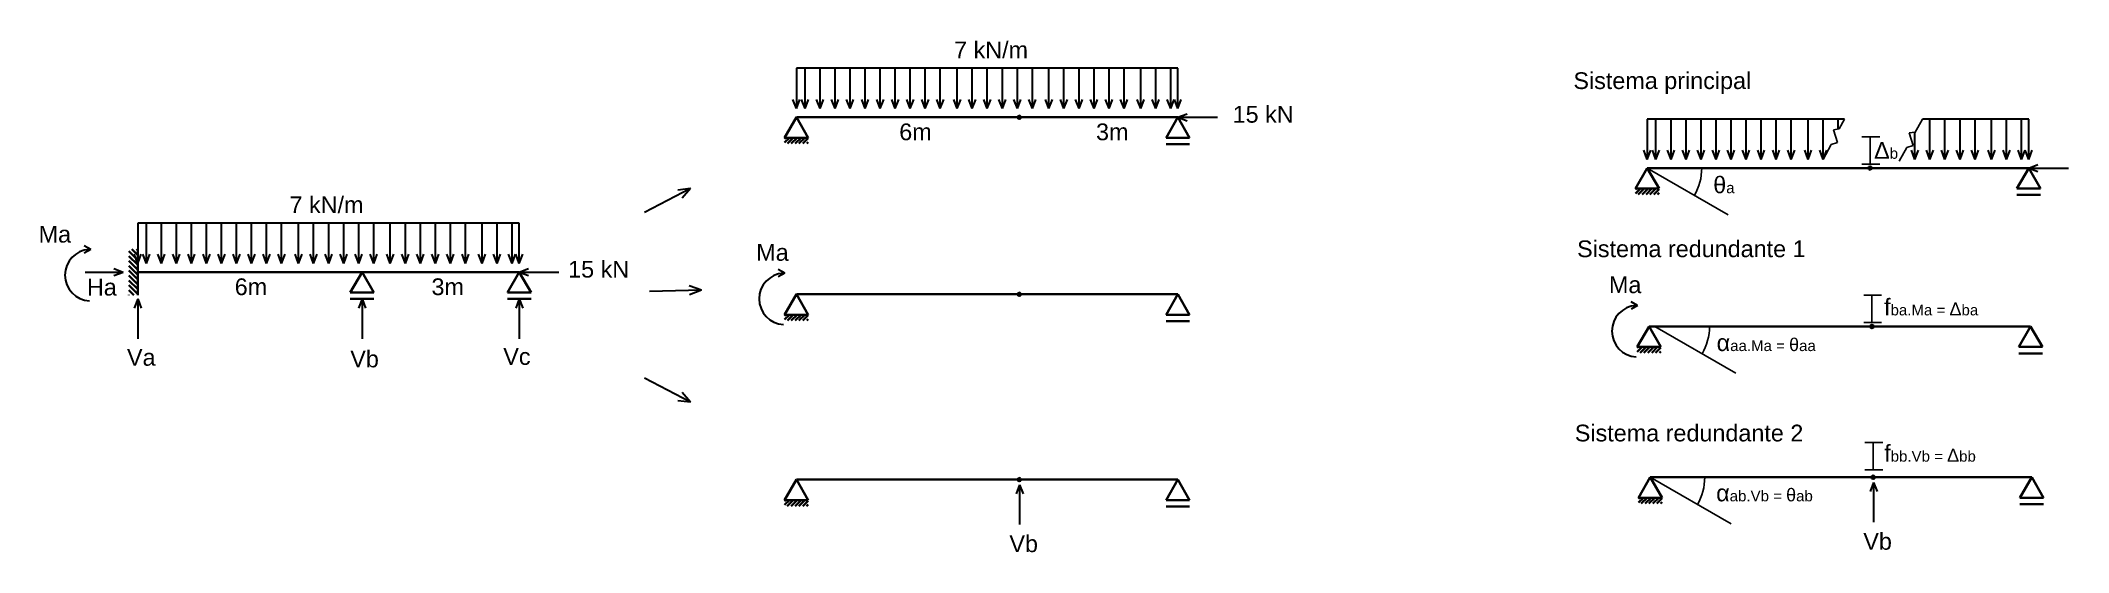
# Model space of a CAD drawing. Header units: millimetres. Extents: x 169 to 2712, y -404 to 335.
# Drawn here: x 1277.7 to 1748.9, y 48.5 to 167.3 of the extents above; entities that cross this region are included whole.
import ezdxf

# ---------------------------------------------------------------- set-up
doc = ezdxf.new("R2010")
doc.units = ezdxf.units.MM
doc.layers.add('l1', color=7, linetype='Continuous', lineweight=35)
doc.layers.add('l2', color=1, linetype='Continuous', lineweight=30)
doc.styles.get("Standard").update_dxf_attribs({"font": 'txt.shx'})

msp = doc.modelspace()

# ---------------------------------------------------------------- texts
at = {"char_height": 3.8852, "attachment_point": 1}
for s, insert, width in [('{\\fArial|b0|i0|c0|p34;7 kN/m}', (1489.96, 167.08), 22.1962), ('{\\fArial|b0|i0|c0|p34;Sistema principal}', (1633.87, 159.94), 49.3759), ('{\\fArial|b0|i0|c0|p34;15 kN}', (1554.69, 152.13), 16.5679), ('{\\fArial|b0|i0|c0|p34;6m}', (1477.22, 148.06), 16.5679), ('{\\fArial|b0|i0|c0|p34;3m}', (1522.95, 148.06), 16.5679), ('{\\fArial|b0|i0|c0|p34;Δ\\H0.64347x;b}', (1703.75, 143.76), 16.5679), ('{\\fArial|b0|i0|c0|p34;θ\\H0.64347x;a}', (1666.36, 135.77), 16.5679), ('{\\fArial|b0|i0|c0|p34;7 kN/m}', (1335.54, 131.14), 22.1962), ('{\\fArial|b0|i0|c0|p34;Ma}', (1277.24, 124.31), 16.5679), ('{\\fArial|b0|i0|c0|p34;Ma}', (1443.99, 120.08), 16.5679), ('{\\fArial|b0|i0|c0|p34;Sistema redundante 1}', (1634.73, 120.93), 55.9129), ('{\\fArial|b0|i0|c0|p34;15 kN}', (1400.28, 116.19), 16.5679), ('{\\fArial|b0|i0|c0|p34;Ha}', (1288.46, 112.02), 16.5679), ('{\\fArial|b0|i0|c0|p34;6m}', (1322.8, 112.12), 16.5679), ('{\\fArial|b0|i0|c0|p34;3m}', (1368.53, 112.12), 16.5679), ('{\\fArial|b0|i0|c0|p34;Ma}', (1642.13, 112.58), 16.5679), ('{\\fArial|b0|i0|c0|p34;f\\H0.64347x;ba.Ma = \\H1.2x;Δ\\H0.83333x;ba}', (1706.06, 107.42), 24.8316), ('{\\fArial|b0|i0|c0|p34;Va}', (1297.77, 95.74), 16.5679), ('{\\fArial|b0|i0|c0|p34;Vb}', (1349.66, 95.37), 16.5679), ('{\\fArial|b0|i0|c0|p34;Vc}', (1385.21, 95.93), 16.5679), ('{\\fArial|b0|i0|c0|p34;α\\H0.64347x;aa.Ma = \\H1.2x;θ\\H0.83333x;aa}', (1667.16, 99.14), 27.545), ('{\\fArial|b0|i0|c0|p34;Sistema redundante 2}', (1634.2, 78.18), 55.9129), ('{\\fArial|b0|i0|c0|p34;f\\H0.64347x;bb.Vb = \\H1.2x;Δ\\H0.83333x;bb}', (1706.09, 73.49), 24.8316), ('{\\fArial|b0|i0|c0|p34;α\\H0.64347x;ab.Vb = \\H1.2x;θ\\H0.83333x;ab}', (1667.05, 64.27), 27.1133), ('{\\fArial|b0|i0|c0|p34;Vb}', (1502.82, 52.49), 16.5679), ('{\\fArial|b0|i0|c0|p34;Vb}', (1701.24, 53.04), 16.5679)]:
    msp.add_mtext(s, dxfattribs=dict(at, insert=insert, width=width))

# ---------------------------------------------------------------- hatches: boundary and pattern name
at = {"layer": 'l1'}
h = msp.add_hatch(dxfattribs=at)
h.set_pattern_fill('ANSI31', color=256, scale=0.2, style=0)
h.set_pattern_definition([(45, (1165.8695, -73.71775), (-0.4490128, 0.4490128), [])])
h.paths.add_polyline_path([(1450.57, 144.76), (1456.06, 144.76), (1456.06, 143.38), (1450.57, 143.38)])
h = msp.add_hatch(dxfattribs=at)
h.set_pattern_fill('ANSI31', color=256, scale=0.2, style=0)
h.set_pattern_definition([(45, (1363.5964, -85.512), (-0.4490128, 0.4490128), [])])
h.paths.add_polyline_path([(1648.3, 132.97), (1653.79, 132.97), (1653.79, 131.59), (1648.3, 131.59)])
h = msp.add_hatch(dxfattribs=at)
h.set_pattern_fill('ANSI31', color=256, scale=0.251737, angle=270, style=0)
h.set_pattern_definition([(315, (1173.7914, 290.3187), (0.5651648, 0.5651648), [])])
h.paths.add_polyline_path([(1300.27, 115.3), (1300.27, 111.85), (1300.27, 108.24), (1298.2, 108.24), (1298.2, 118.91), (1300.27, 118.91)])
h = msp.add_hatch(dxfattribs=at)
h.set_pattern_fill('ANSI31', color=256, scale=0.2, style=0)
h.set_pattern_definition([(45, (1165.8695, -114.78944), (-0.4490128, 0.4490128), [])])
h.paths.add_polyline_path([(1450.57, 103.69), (1456.06, 103.69), (1456.06, 102.31), (1450.57, 102.31)])
h = msp.add_hatch(dxfattribs=at)
h.set_pattern_fill('ANSI31', color=256, scale=0.2, style=0)
h.set_pattern_definition([(45, (1364.01266, -122.28225), (-0.4490128, 0.4490128), [])])
h.paths.add_polyline_path([(1648.72, 96.2), (1654.2, 96.2), (1654.2, 94.82), (1648.72, 94.82)])
h = msp.add_hatch(dxfattribs=at)
h.set_pattern_fill('ANSI31', color=256, scale=0.2, style=0)
h.set_pattern_definition([(45, (1165.8695, -157.8037), (-0.4490128, 0.4490128), [])])
h.paths.add_polyline_path([(1450.57, 60.68), (1456.06, 60.68), (1456.06, 59.29), (1450.57, 59.29)])
h = msp.add_hatch(dxfattribs=at)
h.set_pattern_fill('ANSI31', color=256, scale=0.2, style=0)
h.set_pattern_definition([(45, (1364.2902, -157.2487), (-0.4490128, 0.4490128), [])])
h.paths.add_polyline_path([(1648.99, 61.23), (1654.48, 61.23), (1654.48, 59.85), (1648.99, 59.85)])

# ---------------------------------------------------------------- linework, layer by layer
for p, q in [((1694.29, 146.58), (1695.66, 146.78)), ((1695.24, 143.64), (1694.29, 146.58)), ((1695.66, 146.78), (1696.88, 149.07)), ((1713.23, 145.9), (1715.02, 149.07)), ((1691.92, 139.73), (1693.74, 143.16)), ((1693.74, 143.16), (1695.24, 143.64)), ((1700.91, 145), (1705.07, 145)), ((1702.82, 138.64), (1702.82, 145)), ((1709.56, 139.28), (1711.35, 142.45)), ((1711.35, 142.45), (1712.85, 142.93)), ((1711.91, 145.87), (1713.27, 146.07)), ((1712.85, 142.93), (1711.91, 145.87)), ((1651.04, 137.72), (1669.82, 126.88)), ((1700.91, 138.64), (1705.07, 138.64)), ((1701.32, 108.23), (1705.49, 108.23)), ((1703.24, 101.87), (1703.24, 108.23)), ((1652.83, 100.95), (1671.6, 90.11)), ((1701.32, 101.87), (1705.49, 101.87)), ((1701.6, 74.05), (1705.77, 74.05)), ((1703.52, 67.69), (1703.52, 74.05)), ((1651.74, 65.98), (1670.51, 55.15)), ((1701.6, 67.69), (1705.77, 67.69))]:
    msp.add_line(p, q)
for centre in [(1651.04, 137.72), (1652.83, 100.95), (1651.74, 65.98)]:
    msp.add_arc(centre, 12.66, 330, 0)
for p, q in [((1450.57, 144.76), (1453.32, 149.51)), ((1453.32, 149.51), (1490.7, 149.51)), ((1453.32, 149.51), (1456.06, 144.76)), ((1490.7, 149.51), (1541.96, 149.51)), ((1539.21, 144.76), (1541.96, 149.51)), ((1541.96, 149.51), (1544.7, 144.76)), ((1450.57, 144.76), (1456.06, 144.76)), ((1539.21, 144.76), (1544.7, 144.76)), ((1539.21, 143.29), (1544.7, 143.29)), ((1648.3, 132.97), (1651.04, 137.72)), ((1651.04, 137.72), (1688.43, 137.72)), ((1651.04, 137.72), (1653.79, 132.97)), ((1688.43, 137.72), (1739.68, 137.72)), ((1736.94, 132.97), (1739.68, 137.72)), ((1739.68, 137.72), (1742.43, 132.97)), ((1648.3, 132.97), (1653.79, 132.97)), ((1736.94, 132.97), (1742.43, 132.97)), ((1736.94, 131.49), (1742.43, 131.49)), ((1300.27, 118.91), (1300.27, 108.24)), ((1300.27, 110.93), (1300.27, 116.22)), ((1300.27, 113.58), (1337.65, 113.58)), ((1337.65, 113.58), (1388.91, 113.58)), ((1349.64, 108.82), (1352.38, 113.58)), ((1352.38, 113.58), (1355.12, 108.82)), ((1386.17, 108.82), (1388.91, 113.58)), ((1388.91, 113.58), (1391.65, 108.82)), ((1349.64, 108.82), (1355.12, 108.82)), ((1386.17, 108.82), (1391.65, 108.82)), ((1450.57, 103.69), (1453.32, 108.44)), ((1453.32, 108.44), (1490.7, 108.44)), ((1453.32, 108.44), (1456.06, 103.69)), ((1490.7, 108.44), (1541.96, 108.44)), ((1539.21, 103.69), (1541.96, 108.44)), ((1541.96, 108.44), (1544.7, 103.69)), ((1349.64, 107.35), (1355.12, 107.35)), ((1386.17, 107.35), (1391.65, 107.35)), ((1450.57, 103.69), (1456.06, 103.69)), ((1539.21, 103.69), (1544.7, 103.69)), ((1539.21, 102.22), (1544.7, 102.22)), ((1648.72, 96.2), (1651.46, 100.95)), ((1651.46, 100.95), (1688.84, 100.95)), ((1651.46, 100.95), (1654.2, 96.2)), ((1688.84, 100.95), (1740.1, 100.95)), ((1737.36, 96.2), (1740.1, 100.95)), ((1740.1, 100.95), (1742.84, 96.2)), ((1648.72, 96.2), (1654.2, 96.2)), ((1737.36, 96.2), (1742.84, 96.2)), ((1737.36, 94.72), (1742.84, 94.72)), ((1648.99, 61.23), (1651.74, 65.98)), ((1651.74, 65.98), (1689.12, 65.98)), ((1651.74, 65.98), (1654.48, 61.23)), ((1689.12, 65.98), (1740.38, 65.98)), ((1737.63, 61.23), (1740.38, 65.98)), ((1740.38, 65.98), (1743.12, 61.23)), ((1450.57, 60.68), (1453.32, 65.43)), ((1453.32, 65.43), (1490.7, 65.43)), ((1453.32, 65.43), (1456.06, 60.68)), ((1490.7, 65.43), (1541.96, 65.43)), ((1539.21, 60.68), (1541.96, 65.43)), ((1541.96, 65.43), (1544.7, 60.68)), ((1450.57, 60.68), (1456.06, 60.68)), ((1539.21, 60.68), (1544.7, 60.68)), ((1539.21, 59.2), (1544.7, 59.2)), ((1648.99, 61.23), (1654.48, 61.23)), ((1737.63, 61.23), (1743.12, 61.23)), ((1737.63, 59.76), (1743.12, 59.76))]:
    msp.add_line(p, q, dxfattribs=at)
for centre in [(1505.1, 149.51), (1702.82, 137.72), (1505.1, 108.44), (1703.24, 100.95), (1703.52, 65.98), (1505.1, 65.43)]:
    msp.add_circle(centre, 0.395, dxfattribs=at)
at = {"layer": 'l2'}
for p, q in [((1541.96, 160.86), (1453.32, 160.86)), ((1453.32, 160.86), (1453.32, 151.52)), ((1455.33, 151.52), (1455.33, 160.86)), ((1458.82, 151.52), (1458.82, 160.86)), ((1462.31, 151.52), (1462.31, 160.86)), ((1465.8, 151.52), (1465.8, 160.86)), ((1469.3, 151.52), (1469.3, 160.86)), ((1472.79, 151.52), (1472.79, 160.86)), ((1476.28, 151.52), (1476.28, 160.86)), ((1479.77, 151.52), (1479.77, 160.86)), ((1483.27, 151.52), (1483.27, 160.86)), ((1486.76, 151.52), (1486.76, 160.86)), ((1490.7, 151.52), (1490.7, 160.86)), ((1494.19, 151.52), (1494.19, 160.86)), ((1497.68, 151.52), (1497.68, 160.86)), ((1501.18, 151.52), (1501.18, 160.86)), ((1504.67, 151.52), (1504.67, 160.86)), ((1508.16, 151.52), (1508.16, 160.86)), ((1512.01, 151.52), (1512.01, 160.86)), ((1515.5, 151.52), (1515.5, 160.86)), ((1518.99, 151.52), (1518.99, 160.86)), ((1522.49, 151.52), (1522.49, 160.86)), ((1525.98, 151.52), (1525.98, 160.86)), ((1529.47, 151.52), (1529.47, 160.86)), ((1533.32, 151.52), (1533.32, 160.86)), ((1536.81, 151.52), (1536.81, 160.86)), ((1540.3, 151.52), (1540.3, 160.86)), ((1541.96, 151.52), (1541.96, 160.86)), ((1453.32, 151.52), (1452.51, 153.66)), ((1453.32, 151.52), (1454.12, 153.66)), ((1455.33, 151.52), (1454.52, 153.66)), ((1455.33, 151.52), (1456.13, 153.66)), ((1458.82, 151.52), (1458.01, 153.66)), ((1458.82, 151.52), (1459.63, 153.66)), ((1462.31, 151.52), (1461.5, 153.66)), ((1462.31, 151.52), (1463.12, 153.66)), ((1465.8, 151.52), (1465, 153.66)), ((1465.8, 151.52), (1466.61, 153.66)), ((1469.3, 151.52), (1468.49, 153.66)), ((1469.3, 151.52), (1470.1, 153.66)), ((1472.79, 151.52), (1471.98, 153.66)), ((1472.79, 151.52), (1473.6, 153.66)), ((1476.28, 151.52), (1475.47, 153.66)), ((1476.28, 151.52), (1477.09, 153.66)), ((1479.77, 151.52), (1478.97, 153.66)), ((1479.77, 151.52), (1480.58, 153.66)), ((1483.27, 151.52), (1482.46, 153.66)), ((1483.27, 151.52), (1484.07, 153.66)), ((1486.76, 151.52), (1485.95, 153.66)), ((1486.76, 151.52), (1487.57, 153.66)), ((1490.7, 151.52), (1489.89, 153.66)), ((1490.7, 151.52), (1491.51, 153.66)), ((1494.19, 151.52), (1493.38, 153.66)), ((1494.19, 151.52), (1495, 153.66)), ((1497.68, 151.52), (1496.88, 153.66)), ((1497.68, 151.52), (1498.49, 153.66)), ((1501.18, 151.52), (1500.37, 153.66)), ((1501.18, 151.52), (1501.98, 153.66)), ((1504.67, 151.52), (1503.86, 153.66)), ((1504.67, 151.52), (1505.48, 153.66)), ((1508.16, 151.52), (1507.35, 153.66)), ((1508.16, 151.52), (1508.97, 153.66)), ((1512.01, 151.52), (1511.2, 153.66)), ((1512.01, 151.52), (1512.82, 153.66)), ((1515.5, 151.52), (1514.69, 153.66)), ((1515.5, 151.52), (1516.31, 153.66)), ((1518.99, 151.52), (1518.19, 153.66)), ((1518.99, 151.52), (1519.8, 153.66)), ((1522.49, 151.52), (1521.68, 153.66)), ((1522.49, 151.52), (1523.29, 153.66)), ((1525.98, 151.52), (1525.17, 153.66)), ((1525.98, 151.52), (1526.79, 153.66)), ((1529.47, 151.52), (1528.66, 153.66)), ((1529.47, 151.52), (1530.28, 153.66)), ((1533.32, 151.52), (1532.51, 153.66)), ((1533.32, 151.52), (1534.12, 153.66)), ((1536.81, 151.52), (1536, 153.66)), ((1536.81, 151.52), (1537.62, 153.66)), ((1540.3, 151.52), (1539.49, 153.66)), ((1540.3, 151.52), (1541.11, 153.66)), ((1541.96, 151.52), (1541.15, 153.66)), ((1541.96, 151.52), (1542.76, 153.66)), ((1541.96, 149.51), (1544.09, 150.32)), ((1541.96, 149.51), (1544.09, 148.71)), ((1541.96, 149.51), (1551.18, 149.51)), ((1651.04, 149.07), (1651.04, 139.73)), ((1696.88, 149.07), (1651.04, 149.07)), ((1653.05, 139.73), (1653.05, 149.07)), ((1656.55, 139.73), (1656.55, 149.07)), ((1660.04, 139.73), (1660.04, 149.07)), ((1663.53, 139.73), (1663.53, 149.07)), ((1667.02, 139.73), (1667.02, 149.07)), ((1670.52, 139.73), (1670.52, 149.07)), ((1674.01, 139.73), (1674.01, 149.07)), ((1677.5, 139.73), (1677.5, 149.07)), ((1680.99, 139.73), (1680.99, 149.07)), ((1684.49, 139.73), (1684.49, 149.07)), ((1688.43, 139.73), (1688.43, 149.07)), ((1691.92, 139.73), (1691.92, 149.07)), ((1695.41, 146.74), (1695.41, 149.07)), ((1739.68, 149.07), (1715.02, 149.07)), ((1716.72, 139.73), (1716.72, 149.07)), ((1720.21, 139.73), (1720.21, 149.07)), ((1723.71, 139.73), (1723.71, 149.07)), ((1727.2, 139.73), (1727.2, 149.07)), ((1731.04, 139.73), (1731.04, 149.07)), ((1734.54, 139.73), (1734.54, 149.07)), ((1738.03, 139.73), (1738.03, 149.07)), ((1739.68, 139.73), (1739.68, 149.07)), ((1651.04, 139.73), (1650.24, 141.87)), ((1651.04, 139.73), (1651.85, 141.87)), ((1653.05, 139.73), (1652.25, 141.87)), ((1653.05, 139.73), (1653.86, 141.87)), ((1656.55, 139.73), (1655.74, 141.87)), ((1656.55, 139.73), (1657.35, 141.87)), ((1660.04, 139.73), (1659.23, 141.87)), ((1660.04, 139.73), (1660.84, 141.87)), ((1663.53, 139.73), (1662.72, 141.87)), ((1663.53, 139.73), (1664.34, 141.87)), ((1667.02, 139.73), (1666.22, 141.87)), ((1667.02, 139.73), (1667.83, 141.87)), ((1670.52, 139.73), (1669.71, 141.87)), ((1670.52, 139.73), (1671.32, 141.87)), ((1674.01, 139.73), (1673.2, 141.87)), ((1674.01, 139.73), (1674.81, 141.87)), ((1677.5, 139.73), (1676.69, 141.87)), ((1677.5, 139.73), (1678.31, 141.87)), ((1680.99, 139.73), (1680.19, 141.87)), ((1680.99, 139.73), (1681.8, 141.87)), ((1684.49, 139.73), (1683.68, 141.87)), ((1684.49, 139.73), (1685.29, 141.87)), ((1688.43, 139.73), (1687.62, 141.87)), ((1688.43, 139.73), (1689.23, 141.87)), ((1691.92, 139.73), (1691.11, 141.87)), ((1691.92, 139.73), (1692.73, 141.87)), ((1713.23, 139.73), (1712.42, 141.87)), ((1713.23, 139.73), (1713.23, 145.9)), ((1713.23, 139.73), (1714.03, 141.87)), ((1716.72, 139.73), (1715.91, 141.87)), ((1716.72, 139.73), (1717.53, 141.87)), ((1720.21, 139.73), (1719.41, 141.87)), ((1720.21, 139.73), (1721.02, 141.87)), ((1723.71, 139.73), (1722.9, 141.87)), ((1723.71, 139.73), (1724.51, 141.87)), ((1727.2, 139.73), (1726.39, 141.87)), ((1727.2, 139.73), (1728, 141.87)), ((1731.04, 139.73), (1730.24, 141.87)), ((1731.04, 139.73), (1731.85, 141.87)), ((1734.54, 139.73), (1733.73, 141.87)), ((1734.54, 139.73), (1735.34, 141.87)), ((1738.03, 139.73), (1737.22, 141.87)), ((1738.03, 139.73), (1738.84, 141.87)), ((1739.68, 139.73), (1738.88, 141.87)), ((1739.68, 139.73), (1740.49, 141.87)), ((1739.68, 137.72), (1741.82, 138.53)), ((1739.68, 137.72), (1741.82, 136.91)), ((1739.68, 137.72), (1748.9, 137.72)), ((1428.75, 132.96), (1418.03, 127.43)), ((1428.75, 132.96), (1425.78, 132.61)), ((1428.75, 132.96), (1426.75, 130.74)), ((1388.91, 124.92), (1300.27, 124.92)), ((1300.27, 124.92), (1300.27, 115.59)), ((1302.28, 115.59), (1302.28, 124.92)), ((1305.77, 115.59), (1305.77, 124.92)), ((1309.26, 115.59), (1309.26, 124.92)), ((1312.76, 115.59), (1312.76, 124.92)), ((1316.25, 115.59), (1316.25, 124.92)), ((1319.74, 115.59), (1319.74, 124.92)), ((1323.23, 115.59), (1323.23, 124.92)), ((1326.73, 115.59), (1326.73, 124.92)), ((1330.22, 115.59), (1330.22, 124.92)), ((1333.71, 115.59), (1333.71, 124.92)), ((1337.65, 115.59), (1337.65, 124.92)), ((1341.14, 115.59), (1341.14, 124.92)), ((1344.64, 115.59), (1344.64, 124.92)), ((1348.13, 115.59), (1348.13, 124.92)), ((1351.62, 115.59), (1351.62, 124.92)), ((1355.11, 115.59), (1355.11, 124.92)), ((1358.96, 115.59), (1358.96, 124.92)), ((1362.45, 115.59), (1362.45, 124.92)), ((1365.95, 115.59), (1365.95, 124.92)), ((1369.44, 115.59), (1369.44, 124.92)), ((1372.93, 115.59), (1372.93, 124.92)), ((1376.42, 115.59), (1376.42, 124.92)), ((1380.27, 115.59), (1380.27, 124.92)), ((1383.76, 115.59), (1383.76, 124.92)), ((1387.25, 115.59), (1387.25, 124.92)), ((1388.91, 115.59), (1388.91, 124.92)), ((1289.33, 118.84), (1287.81, 119.69)), ((1289.33, 118.84), (1287.81, 117.98)), ((1296.87, 113.52), (1288.06, 113.52)), ((1296.87, 113.52), (1294.73, 114.33)), ((1296.87, 113.52), (1294.73, 112.71)), ((1300.27, 115.59), (1299.46, 117.72)), ((1300.27, 115.59), (1301.08, 117.72)), ((1302.28, 115.59), (1301.47, 117.72)), ((1302.28, 115.59), (1303.09, 117.72)), ((1305.77, 115.59), (1304.96, 117.72)), ((1305.77, 115.59), (1306.58, 117.72)), ((1309.26, 115.59), (1308.46, 117.72)), ((1309.26, 115.59), (1310.07, 117.72)), ((1312.76, 115.59), (1311.95, 117.72)), ((1312.76, 115.59), (1313.56, 117.72)), ((1316.25, 115.59), (1315.44, 117.72)), ((1316.25, 115.59), (1317.06, 117.72)), ((1319.74, 115.59), (1318.93, 117.72)), ((1319.74, 115.59), (1320.55, 117.72)), ((1323.23, 115.59), (1322.43, 117.72)), ((1323.23, 115.59), (1324.04, 117.72)), ((1326.73, 115.59), (1325.92, 117.72)), ((1326.73, 115.59), (1327.53, 117.72)), ((1330.22, 115.59), (1329.41, 117.72)), ((1330.22, 115.59), (1331.03, 117.72)), ((1333.71, 115.59), (1332.9, 117.72)), ((1333.71, 115.59), (1334.52, 117.72)), ((1337.65, 115.59), (1336.84, 117.72)), ((1337.65, 115.59), (1338.46, 117.72)), ((1341.14, 115.59), (1340.34, 117.72)), ((1341.14, 115.59), (1341.95, 117.72)), ((1344.64, 115.59), (1343.83, 117.72)), ((1344.64, 115.59), (1345.44, 117.72)), ((1348.13, 115.59), (1347.32, 117.72)), ((1348.13, 115.59), (1348.94, 117.72)), ((1351.62, 115.59), (1350.81, 117.72)), ((1351.62, 115.59), (1352.43, 117.72)), ((1355.11, 115.59), (1354.31, 117.72)), ((1355.11, 115.59), (1355.92, 117.72)), ((1358.96, 115.59), (1358.15, 117.72)), ((1358.96, 115.59), (1359.77, 117.72)), ((1362.45, 115.59), (1361.65, 117.72)), ((1362.45, 115.59), (1363.26, 117.72)), ((1365.95, 115.59), (1365.14, 117.72)), ((1365.95, 115.59), (1366.75, 117.72)), ((1369.44, 115.59), (1368.63, 117.72)), ((1369.44, 115.59), (1370.25, 117.72)), ((1372.93, 115.59), (1372.12, 117.72)), ((1372.93, 115.59), (1373.74, 117.72)), ((1376.42, 115.59), (1375.62, 117.72)), ((1376.42, 115.59), (1377.23, 117.72)), ((1380.27, 115.59), (1379.46, 117.72)), ((1380.27, 115.59), (1381.08, 117.72)), ((1383.76, 115.59), (1382.95, 117.72)), ((1383.76, 115.59), (1384.57, 117.72)), ((1387.25, 115.59), (1386.45, 117.72)), ((1387.25, 115.59), (1388.06, 117.72)), ((1388.91, 115.59), (1388.1, 117.72)), ((1388.91, 115.59), (1389.72, 117.72)), ((1388.91, 113.58), (1391.05, 114.38)), ((1388.91, 113.58), (1391.05, 112.77)), ((1388.91, 113.58), (1398.13, 113.58)), ((1450.63, 113.34), (1449.11, 114.2)), ((1450.63, 113.34), (1449.11, 112.49)), ((1431.25, 109.4), (1419.19, 109.07)), ((1431.25, 109.4), (1428.42, 110.38)), ((1431.25, 109.4), (1428.48, 108.27)), ((1300.27, 107.35), (1299.46, 105.21)), ((1300.27, 107.35), (1300.27, 98.13)), ((1300.27, 107.35), (1301.08, 105.21)), ((1352.38, 107.35), (1351.57, 105.21)), ((1352.38, 107.35), (1352.38, 98.13)), ((1352.38, 107.35), (1353.19, 105.21)), ((1388.91, 107.35), (1388.1, 105.21)), ((1388.91, 107.35), (1388.91, 98.13)), ((1388.91, 107.35), (1389.72, 105.21)), ((1648.78, 105.85), (1647.26, 106.7)), ((1648.78, 105.85), (1647.26, 105)), ((1428.75, 83.4), (1418.03, 88.93)), ((1428.75, 83.4), (1426.75, 85.62)), ((1428.75, 83.4), (1425.78, 83.74)), ((1505.2, 64.24), (1504.39, 62.1)), ((1505.2, 64.24), (1505.2, 55.02)), ((1505.2, 64.24), (1506, 62.1)), ((1703.62, 64.79), (1702.81, 62.66)), ((1703.62, 64.79), (1703.62, 55.57)), ((1703.62, 64.79), (1704.43, 62.66))]:
    msp.add_line(p, q, dxfattribs=at)
for centre in [(1289.33, 112.86), (1450.63, 107.37), (1648.78, 99.88)]:
    msp.add_arc(centre, 5.97, 93.2942, 267.1383, dxfattribs=at)

msp.set_redraw_order([(e.dxf.handle, doc.entitydb.next_handle()) for e in msp.query("TEXT MTEXT ATTDEF DIMENSION ARC_DIMENSION")])  # texts and dimensions are drawn at this point

doc.saveas('drawing.dxf')
